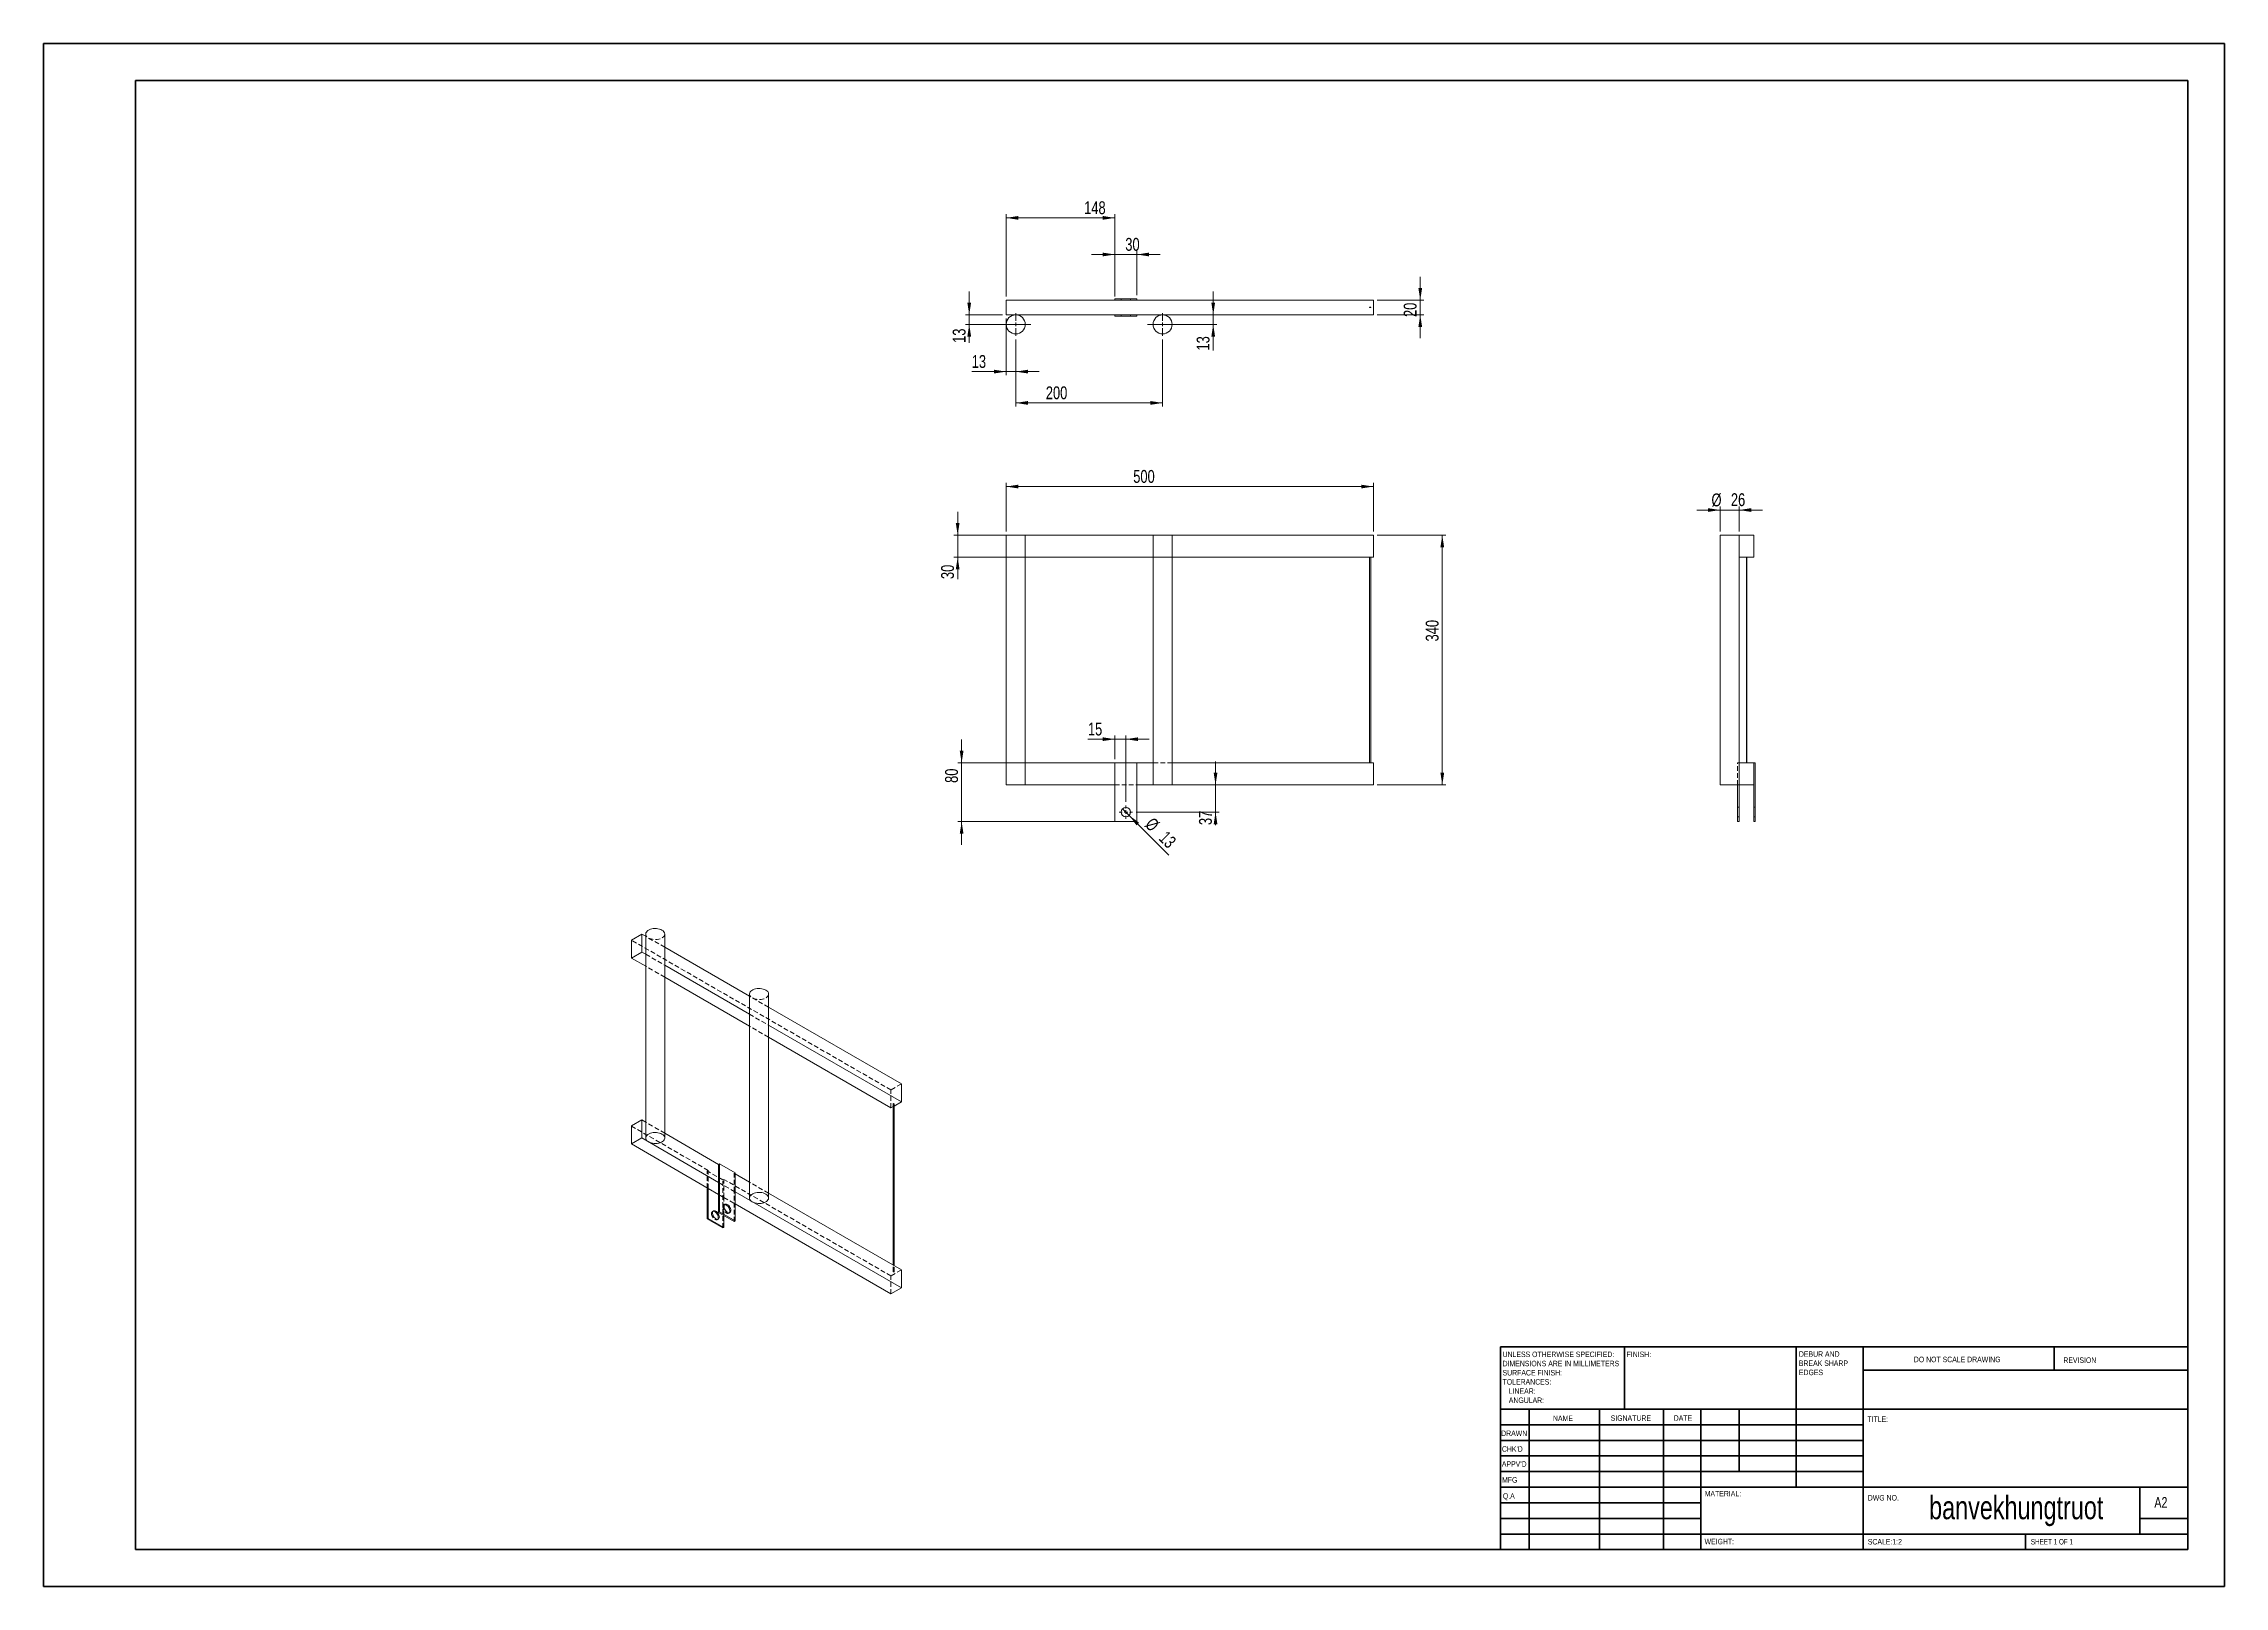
# Model space of a CAD drawing. Header units: millimetres. Extents: x 0 to 594, y 0 to 420.
import ezdxf

# ---------------------------------------------------------------- set-up
doc = ezdxf.new("R2010")
doc.units = ezdxf.units.MM
doc.linetypes.add('HIDDEN', pattern=[1.905, 1.27, -0.635])
doc.styles.add('SLDTEXTSTYLE0', font='TXT', dxfattribs={"width": 0.75})
doc.styles.add('SLDTEXTSTYLE1', font='TXT', dxfattribs={"width": 0.6875})
doc.dimstyles.new('SLDDIMSTYLE0', dxfattribs={"dimtxt": 3.5, "dimasz": 3.302, "dimexe": 0, "dimexo": 0.0625, "dimgap": 0.875, "dimtad": 1, "dimlfac": 5, "dimrnd": 1e-09, "dimzin": 12, "dimdsep": 46, "dimtxsty": 'SLDTEXTSTYLE0', "dimsah": 1, "dimcen": 0.09, "dimadec": 0, "dimazin": 3, "dimtfac": 1, "dimtofl": 0, "dimtmove": 0, "dimatfit": 3, "dimfxl": 0, "dimfrac": 2, "dimtolj": 1, "dimtzin": 12, "dimarcsym": 0})
doc.dimstyles.new('SLDDIMSTYLE1', dxfattribs={"dimtxt": 3.5, "dimasz": 3.302, "dimexe": 0, "dimexo": 0.0625, "dimgap": 0.875, "dimtad": 1, "dimlfac": 5, "dimrnd": 1e-09, "dimzin": 12, "dimdsep": 46, "dimtxsty": 'SLDTEXTSTYLE0', "dimsah": 1, "dimcen": 0.09, "dimadec": 0, "dimazin": 3, "dimtfac": 1, "dimtmove": 0, "dimatfit": 0, "dimfxl": 0, "dimfrac": 2, "dimtolj": 1, "dimtzin": 12, "dimarcsym": 0})
doc.dimstyles.new('SLDDIMSTYLE2', dxfattribs={"dimtxt": 3.5, "dimasz": 3.302, "dimexe": 0, "dimexo": 0.0625, "dimgap": 0.875, "dimtad": 1, "dimlfac": 5, "dimrnd": 1e-09, "dimzin": 12, "dimdsep": 46, "dimtxsty": 'SLDTEXTSTYLE0', "dimblk1": 'NONE', "dimsah": 1, "dimcen": 0, "dimadec": 0, "dimazin": 3, "dimtfac": 1, "dimtmove": 0, "dimatfit": 3, "dimldrblk": 'NONE', "dimfxl": 0, "dimfrac": 2, "dimtolj": 1, "dimtzin": 12, "dimarcsym": 0})

# ---------------------------------------------------------------- blocks, each defined once
blk = doc.blocks.new('SW_NOTE_0')
at = {"color": 0, "linetype": 'Continuous', "lineweight": 0, "char_height": 1.5, "attachment_point": 1, "style": 'SLDTEXTSTYLE0'}
for s, insert in [('DEBUR AND', (0, 1.93)), ('BREAK SHARP', (0, -0.57)), ('EDGES', (0, -3.07))]:
    blk.add_mtext(s, dxfattribs=dict(at, insert=insert))
blk = doc.blocks.new('SW_NOTE_1')
at = {"color": 0, "linetype": 'Continuous', "lineweight": 0, "char_height": 1.5, "attachment_point": 1, "style": 'SLDTEXTSTYLE0'}
for s, insert in [('UNLESS OTHERWISE SPECIFIED:', (0, 1.93)), ('TOLERANCES:', (0, -5.57)), ('SURFACE FINISH:', (0, -3.07)), ('DIMENSIONS ARE IN MILLIMETERS', (0, -0.57)), ('ANGULAR:', (1.69, -10.57)), ('LINEAR:', (1.69, -8.07))]:
    blk.add_mtext(s, dxfattribs=dict(at, insert=insert))
blk = doc.blocks.new('_D')
at = {"color": 7, "linetype": 'Continuous', "lineweight": 0}
for p, q in [((363.27, 286.41), (382.05, 286.41)), ((381.05, 218.41), (381.05, 286.41)), ((363.27, 218.41), (382.05, 218.41))]:
    blk.add_line(p, q, dxfattribs=at)
for points in [[(381.05, 286.41), (380.54, 283.1), (381.56, 283.1)], [(381.05, 218.41), (381.56, 221.71), (380.54, 221.71)]]:
    blk.add_solid(points, dxfattribs=at)
at = {"color": 7, "linetype": 'Continuous', "lineweight": 0, "insert": (376.54, 257.46), "char_height": 3.5, "attachment_point": 1, "rotation": 90, "style": 'SLDTEXTSTYLE0'}
blk.add_mtext('340', dxfattribs=at)
blk = doc.blocks.new('_D_1')
at = {"color": 7, "linetype": 'Continuous', "lineweight": 0}
for p, q in [((262.27, 287.41), (262.27, 300.63)), ((262.27, 299.63), (362.27, 299.63)), ((362.27, 287.41), (362.27, 300.63))]:
    blk.add_line(p, q, dxfattribs=at)
for points in [[(262.27, 299.63), (265.57, 299.12), (265.57, 300.14)], [(362.27, 299.63), (358.97, 300.14), (358.97, 299.12)]]:
    blk.add_solid(points, dxfattribs=at)
at = {"color": 7, "linetype": 'Continuous', "lineweight": 0, "insert": (296.87, 304.14), "char_height": 3.5, "attachment_point": 1, "style": 'SLDTEXTSTYLE0'}
blk.add_mtext('500', dxfattribs=at)
blk = doc.blocks.new('_D_2')
at = {"color": 7, "linetype": 'Continuous', "lineweight": 0}
for p, q in [((249.05, 286.41), (249.05, 292.76)), ((311.27, 286.41), (248.05, 286.41)), ((249.05, 280.41), (249.05, 286.41)), ((311.27, 280.41), (248.05, 280.41)), ((249.05, 280.41), (249.05, 274.45))]:
    blk.add_line(p, q, dxfattribs=at)
for points in [[(249.05, 286.41), (249.56, 289.71), (248.54, 289.71)], [(249.05, 280.41), (248.54, 277.1), (249.56, 277.1)]]:
    blk.add_solid(points, dxfattribs=at)
at = {"color": 7, "linetype": 'Continuous', "lineweight": 0, "insert": (244.54, 274.45), "char_height": 3.5, "attachment_point": 1, "rotation": 90, "style": 'SLDTEXTSTYLE0'}
blk.add_mtext('30', dxfattribs=at)
blk = doc.blocks.new('_D_3')
at = {"color": 7, "linetype": 'Continuous', "lineweight": 0}
for p, q in [((250.13, 224.41), (250.13, 230.76)), ((296.87, 224.41), (249.13, 224.41)), ((250.13, 224.41), (250.13, 208.41)), ((296.87, 208.41), (249.13, 208.41)), ((250.13, 208.41), (250.13, 202.06))]:
    blk.add_line(p, q, dxfattribs=at)
for points in [[(250.13, 224.41), (250.64, 227.71), (249.62, 227.71)], [(250.13, 208.41), (249.62, 205.1), (250.64, 205.1)]]:
    blk.add_solid(points, dxfattribs=at)
at = {"color": 7, "linetype": 'Continuous', "lineweight": 0, "insert": (245.62, 218.95), "char_height": 3.5, "attachment_point": 1, "rotation": 90, "style": 'SLDTEXTSTYLE0'}
blk.add_mtext('80', dxfattribs=at)
blk = doc.blocks.new('_D_4')
at = {"color": 7, "linetype": 'Continuous', "lineweight": 0}
for p, q in [((319.29, 218.41), (319.29, 224.76)), ((319.29, 211.01), (319.29, 218.41)), ((297.67, 211.01), (320.29, 211.01)), ((319.29, 211.01), (319.29, 207.48))]:
    blk.add_line(p, q, dxfattribs=at)
for points in [[(319.29, 218.41), (319.8, 221.71), (318.78, 221.71)], [(319.29, 211.01), (318.78, 207.7), (319.8, 207.7)]]:
    blk.add_solid(points, dxfattribs=at)
at = {"color": 7, "linetype": 'Continuous', "lineweight": 0, "insert": (314.78, 207.48), "char_height": 3.5, "attachment_point": 1, "rotation": 90, "style": 'SLDTEXTSTYLE0'}
blk.add_mtext('37', dxfattribs=at)
blk = doc.blocks.new('_D_5')
at = {"color": 7, "linetype": 'Continuous', "lineweight": 0}
for p, q in [((291.87, 225.41), (291.87, 231.85)), ((294.87, 213.81), (294.87, 231.85)), ((291.87, 230.85), (284.53, 230.85)), ((294.87, 230.85), (291.87, 230.85)), ((294.87, 230.85), (301.22, 230.85))]:
    blk.add_line(p, q, dxfattribs=at)
for points in [[(291.87, 230.85), (288.57, 231.36), (288.57, 230.35)], [(294.87, 230.85), (298.17, 230.35), (298.17, 231.36)]]:
    blk.add_solid(points, dxfattribs=at)
at = {"color": 7, "linetype": 'Continuous', "lineweight": 0, "insert": (284.53, 235.37), "char_height": 3.5, "attachment_point": 1, "style": 'SLDTEXTSTYLE0'}
blk.add_mtext('15', dxfattribs=at)
blk = doc.blocks.new('_D_6')
at = {"color": 7, "linetype": 'Continuous', "lineweight": 0}
for q in [(293.95, 211.92), (306.57, 199.3)]:
    blk.add_line((295.79, 210.09), q, dxfattribs=at)
blk.add_solid([(295.79, 210.09), (297.76, 207.39), (298.48, 208.11)], dxfattribs=at)
at = {"color": 7, "linetype": 'Continuous', "lineweight": 0, "char_height": 3.5, "attachment_point": 1, "rotation": 315, "style": 'SLDTEXTSTYLE0'}
for s, insert in [('%%c', (302.32, 209.83)), ('13', (306.09, 206.13))]:
    blk.add_mtext(s, dxfattribs=dict(at, insert=insert))
blk = doc.blocks.new('_NONE')
blk = doc.blocks.new('SW_CENTERMARKSYMBOL_0')
at = {"color": 0, "linetype": 'Continuous', "lineweight": 0}
for p, q in [((-1, 0), (-1.8, 0)), ((0, 0), (-0.5, 0)), ((0, 1), (0, 1.8)), ((0, 0), (0, 0.5)), ((0, 0), (0, -0.5)), ((0, 0), (0.5, 0)), ((1, 0), (1.8, 0)), ((0, -1), (0, -1.8))]:
    blk.add_line(p, q, dxfattribs=at)
blk = doc.blocks.new('_D_7')
at = {"color": 7, "linetype": 'Continuous', "lineweight": 0}
for p, q in [((456.7, 293.24), (450.35, 293.24)), ((456.7, 287.41), (456.7, 294.24)), ((461.9, 293.24), (456.7, 293.24)), ((461.9, 287.41), (461.9, 294.24)), ((461.9, 293.24), (468.25, 293.24))]:
    blk.add_line(p, q, dxfattribs=at)
for points in [[(456.7, 293.24), (453.4, 293.75), (453.4, 292.73)], [(461.9, 293.24), (465.2, 292.73), (465.2, 293.75)]]:
    blk.add_solid(points, dxfattribs=at)
at = {"color": 7, "linetype": 'Continuous', "lineweight": 0, "char_height": 3.5, "attachment_point": 1, "style": 'SLDTEXTSTYLE0'}
for s, insert in [('%%c', (454.38, 297.75)), ('26', (459.66, 297.81))]:
    blk.add_mtext(s, dxfattribs=dict(at, insert=insert))
blk = doc.blocks.new('_D_8')
at = {"color": 7, "linetype": 'Continuous', "lineweight": 0}
for p, q in [((375.05, 350.38), (375.05, 356.73)), ((363.27, 350.38), (376.05, 350.38)), ((363.27, 346.38), (376.05, 346.38)), ((375.05, 350.38), (375.05, 346.38)), ((375.05, 346.38), (375.05, 340.03))]:
    blk.add_line(p, q, dxfattribs=at)
for points in [[(375.05, 350.38), (375.56, 353.68), (374.54, 353.68)], [(375.05, 346.38), (374.54, 343.08), (375.56, 343.08)]]:
    blk.add_solid(points, dxfattribs=at)
at = {"color": 7, "linetype": 'Continuous', "lineweight": 0, "insert": (370.54, 345.79), "char_height": 3.5, "attachment_point": 1, "rotation": 90, "style": 'SLDTEXTSTYLE0'}
blk.add_mtext('20', dxfattribs=at)
blk = doc.blocks.new('_D_9')
at = {"color": 7, "linetype": 'Continuous', "lineweight": 0}
for p, q in [((262.27, 345.38), (262.27, 329.92)), ((264.87, 339.68), (264.87, 329.92)), ((262.27, 330.92), (252.88, 330.92)), ((264.87, 330.92), (262.27, 330.92)), ((264.87, 330.92), (271.22, 330.92))]:
    blk.add_line(p, q, dxfattribs=at)
for points in [[(262.27, 330.92), (258.97, 331.43), (258.97, 330.42)], [(264.87, 330.92), (268.17, 330.42), (268.17, 331.43)]]:
    blk.add_solid(points, dxfattribs=at)
at = {"color": 7, "linetype": 'Continuous', "lineweight": 0, "insert": (252.88, 335.44), "char_height": 3.5, "attachment_point": 1, "style": 'SLDTEXTSTYLE0'}
blk.add_mtext('13', dxfattribs=at)
blk = doc.blocks.new('_D_10')
at = {"color": 7, "linetype": 'Continuous', "lineweight": 0}
for p, q in [((264.87, 339.68), (264.87, 321.4)), ((304.87, 339.68), (304.87, 321.4)), ((304.87, 322.4), (264.87, 322.4))]:
    blk.add_line(p, q, dxfattribs=at)
for points in [[(264.87, 322.4), (268.17, 321.89), (268.17, 322.91)], [(304.87, 322.4), (301.57, 322.91), (301.57, 321.89)]]:
    blk.add_solid(points, dxfattribs=at)
at = {"color": 7, "linetype": 'Continuous', "lineweight": 0, "insert": (273.06, 326.91), "char_height": 3.5, "attachment_point": 1, "style": 'SLDTEXTSTYLE0'}
blk.add_mtext('200', dxfattribs=at)
blk = doc.blocks.new('_D_11')
at = {"color": 7, "linetype": 'Continuous', "lineweight": 0}
for p, q in [((252.2, 346.38), (252.2, 352.73)), ((261.27, 346.38), (251.2, 346.38)), ((252.2, 343.78), (252.2, 346.38)), ((268.97, 343.78), (251.2, 343.78)), ((252.2, 343.78), (252.2, 338.75))]:
    blk.add_line(p, q, dxfattribs=at)
for points in [[(252.2, 346.38), (252.71, 349.68), (251.69, 349.68)], [(252.2, 343.78), (251.69, 340.48), (252.71, 340.48)]]:
    blk.add_solid(points, dxfattribs=at)
at = {"color": 7, "linetype": 'Continuous', "lineweight": 0, "insert": (247.69, 338.75), "char_height": 3.5, "attachment_point": 1, "rotation": 90, "style": 'SLDTEXTSTYLE0'}
blk.add_mtext('13', dxfattribs=at)
blk = doc.blocks.new('_D_12')
at = {"color": 7, "linetype": 'Continuous', "lineweight": 0}
for p, q in [((318.66, 346.38), (318.66, 352.73)), ((318.66, 343.78), (318.66, 346.38)), ((300.77, 343.78), (319.66, 343.78)), ((318.66, 343.78), (318.66, 336.66))]:
    blk.add_line(p, q, dxfattribs=at)
for points in [[(318.66, 346.38), (319.16, 349.68), (318.15, 349.68)], [(318.66, 343.78), (318.15, 340.48), (319.16, 340.48)]]:
    blk.add_solid(points, dxfattribs=at)
at = {"color": 7, "linetype": 'Continuous', "lineweight": 0, "insert": (314.14, 336.66), "char_height": 3.5, "attachment_point": 1, "rotation": 90, "style": 'SLDTEXTSTYLE0'}
blk.add_mtext('13', dxfattribs=at)
blk = doc.blocks.new('_D_13')
at = {"color": 7, "linetype": 'Continuous', "lineweight": 0}
for p, q in [((291.87, 362.81), (285.52, 362.81)), ((291.87, 351.78), (291.87, 363.81)), ((291.87, 362.81), (297.87, 362.81)), ((297.87, 351.78), (297.87, 363.81)), ((297.87, 362.81), (304.22, 362.81))]:
    blk.add_line(p, q, dxfattribs=at)
for points in [[(291.87, 362.81), (288.57, 363.32), (288.57, 362.3)], [(297.87, 362.81), (301.17, 362.3), (301.17, 363.32)]]:
    blk.add_solid(points, dxfattribs=at)
at = {"color": 7, "linetype": 'Continuous', "lineweight": 0, "insert": (294.71, 367.32), "char_height": 3.5, "attachment_point": 1, "style": 'SLDTEXTSTYLE0'}
blk.add_mtext('30', dxfattribs=at)
blk = doc.blocks.new('_D_14')
at = {"color": 7, "linetype": 'Continuous', "lineweight": 0}
for p, q in [((262.27, 351.38), (262.27, 373.78)), ((262.27, 372.78), (291.87, 372.78)), ((291.87, 351.38), (291.87, 373.78))]:
    blk.add_line(p, q, dxfattribs=at)
for points in [[(262.27, 372.78), (265.57, 372.27), (265.57, 373.29)], [(291.87, 372.78), (288.57, 373.29), (288.57, 372.27)]]:
    blk.add_solid(points, dxfattribs=at)
at = {"color": 7, "linetype": 'Continuous', "lineweight": 0, "insert": (283.5, 377.29), "char_height": 3.5, "attachment_point": 1, "style": 'SLDTEXTSTYLE0'}
blk.add_mtext('148', dxfattribs=at)
blk = doc.blocks.new('SW_CENTERMARKSYMBOL_1')
at = {"color": 0, "linetype": 'Continuous', "lineweight": 0}
for p, q in [((-1, 0), (-3.1, 0)), ((0, 0), (-0.5, 0)), ((0, 1), (0, 3.1)), ((0, 0), (0, 0.5)), ((0, 0), (0, -0.5)), ((0, 0), (0.5, 0)), ((1, 0), (3.1, 0)), ((0, -1), (0, -3.1))]:
    blk.add_line(p, q, dxfattribs=at)
blk = doc.blocks.new('SW_CENTERMARKSYMBOL_2')
at = {"color": 0, "linetype": 'Continuous', "lineweight": 0}
for p, q in [((-1, 0), (-3.1, 0)), ((0, 0), (-0.5, 0)), ((0, 1), (0, 3.1)), ((0, 0), (0, 0.5)), ((0, 0), (0, -0.5)), ((0, 0), (0.5, 0)), ((1, 0), (3.1, 0)), ((0, -1), (0, -3.1))]:
    blk.add_line(p, q, dxfattribs=at)

msp = doc.modelspace()

# ---------------------------------------------------------------- linework, layer by layer
at = {"color": 7, "linetype": 'Continuous', "lineweight": 40}
for p, q in [((0.0788, 0.2148), (0.0788, 420.2148)), ((0.0788, 420.2148), (594.0788, 420.2148)), ((594.0788, 0.2148), (594.0788, 420.2148)), ((25.0788, 10.2148), (25.0788, 410.2148)), ((25.0788, 410.2148), (584.0788, 410.2148)), ((584.0788, 410.2148), (584.0788, 10.2148)), ((396.8788, 65.4648), (584.0788, 65.4648)), ((396.8788, 65.4648), (396.8788, 10.2148)), ((430.6788, 48.4648), (430.6788, 65.4648)), ((477.4788, 65.4648), (477.4788, 27.2148)), ((495.6788, 65.4648), (495.6788, 10.2148)), ((547.6788, 59.0898), (547.6788, 65.4648)), ((584.0788, 59.0898), (495.6788, 59.0898)), ((584.0788, 48.4648), (396.8788, 48.4648)), ((404.6788, 48.4648), (404.6788, 10.2148)), ((423.8698, 48.4648), (423.8698, 10.2148)), ((441.2778, 48.4648), (441.2778, 10.2148)), ((451.4788, 10.2148), (451.4788, 48.4648)), ((461.8788, 31.4648), (461.8788, 48.4648)), ((495.6788, 44.2148), (396.8788, 44.2148)), ((495.6788, 39.9648), (396.8788, 39.9648)), ((495.6788, 35.7148), (396.8788, 35.7148)), ((495.6788, 31.4648), (396.8788, 31.4648)), ((451.4788, 27.2148), (396.8788, 27.2148)), ((451.4788, 27.2148), (584.0788, 27.2148)), ((571.0788, 14.4648), (571.0788, 27.2148)), ((451.4788, 22.9647), (396.8788, 22.9647)), ((451.4788, 18.7148), (396.8788, 18.7148)), ((584.0788, 18.7148), (571.0788, 18.7148)), ((396.8788, 14.4648), (584.0788, 14.4648)), ((539.8788, 10.2148), (539.8788, 14.4648)), ((25.0788, 10.2148), (584.0788, 10.2148)), ((0.0788, 0.2148), (594.0788, 0.2148))]:
    msp.add_line(p, q, dxfattribs=at)
at = {"color": 7, "linetype": 'Continuous', "lineweight": 15}
for p, q in [((297.8692, 350.7793), (291.8692, 350.7793)), ((291.8692, 350.7793), (291.8692, 350.3793)), ((297.8692, 350.3793), (297.8692, 350.7793)), ((362.2692, 350.3793), (262.2692, 350.3793)), ((262.2692, 346.3793), (262.2692, 350.3793)), ((362.2692, 346.3793), (262.2692, 346.3793)), ((291.8692, 346.3793), (291.8692, 345.9793)), ((291.8692, 345.9793), (297.8692, 345.9793)), ((297.8692, 345.9793), (297.8692, 346.3793)), ((362.2692, 346.3793), (362.2692, 350.3793)), ((262.2692, 286.4054), (262.2692, 218.4054)), ((262.2692, 286.4054), (262.2692, 280.4054)), ((262.2692, 286.4054), (264.8692, 286.4054)), ((264.8692, 286.4054), (267.4692, 286.4054)), ((267.4692, 218.4054), (267.4692, 286.4054)), ((302.2692, 286.4054), (267.4692, 286.4054)), ((302.2692, 286.4054), (302.2692, 218.4054)), ((302.2692, 286.4054), (304.8692, 286.4054)), ((304.8692, 286.4054), (307.4692, 286.4054)), ((307.4692, 218.4054), (307.4692, 286.4054)), ((362.2692, 286.4054), (307.4692, 286.4054)), ((362.2692, 280.4054), (362.2692, 286.4054)), ((456.7015, 286.4054), (456.7015, 218.4054)), ((456.7015, 286.4054), (461.9015, 286.4054)), ((461.9015, 280.4054), (461.9015, 286.4054)), ((461.9015, 286.4054), (465.9015, 286.4054)), ((465.9015, 280.4054), (465.9015, 286.4054)), ((267.4692, 280.4054), (302.2692, 280.4054)), ((307.4692, 280.4054), (362.2692, 280.4054)), ((361.2692, 224.4054), (361.2692, 280.4054)), ((361.5692, 224.4054), (361.5692, 280.4054)), ((461.9015, 224.4054), (461.9015, 280.4054)), ((461.9015, 280.4054), (465.9015, 280.4054)), ((463.9015, 224.4054), (463.9015, 280.4054)), ((464.0015, 224.4054), (464.0015, 280.4054)), ((262.2692, 224.4054), (262.2692, 218.4054)), ((291.8692, 224.4054), (267.4692, 224.4054)), ((291.8692, 224.4054), (297.8692, 224.4054)), ((291.8692, 208.4054), (291.8692, 224.4054)), ((297.8692, 208.4054), (297.8692, 224.4054)), ((302.2692, 224.4054), (297.8692, 224.4054)), ((362.2692, 224.4054), (307.4692, 224.4054)), ((362.2692, 218.4054), (362.2692, 224.4054)), ((461.9015, 218.4054), (461.9015, 224.4054)), ((461.9015, 224.4054), (465.9015, 224.4054)), ((465.9015, 218.4054), (465.9015, 224.4054)), ((465.9015, 224.4054), (466.3015, 224.4054)), ((466.3015, 208.4054), (466.3015, 224.4054)), ((264.8692, 218.4054), (262.2692, 218.4054)), ((267.4692, 218.4054), (264.8692, 218.4054)), ((267.4692, 218.4054), (291.8692, 218.4054)), ((297.8692, 218.4054), (302.2692, 218.4054)), ((304.8692, 218.4054), (302.2692, 218.4054)), ((307.4692, 218.4054), (304.8692, 218.4054)), ((307.4692, 218.4054), (362.2692, 218.4054)), ((461.9015, 218.4054), (456.7015, 218.4054)), ((461.5015, 208.4054), (461.5015, 218.4054)), ((461.9015, 218.4054), (465.9015, 218.4054)), ((461.9015, 208.4054), (461.9015, 218.4054)), ((465.9015, 208.4054), (465.9015, 218.4054)), ((291.8692, 208.4054), (297.8692, 208.4054)), ((461.5015, 208.4054), (461.9015, 208.4054)), ((465.9015, 208.4054), (466.3015, 208.4054)), ((162.9952, 177.8117), (160.1668, 176.1789)), ((160.1668, 176.1789), (160.1668, 171.2796)), ((160.1668, 171.2796), (162.9952, 172.9124)), ((164.0722, 177.19), (162.9952, 177.8117)), ((162.9952, 177.8117), (162.9952, 172.9124)), ((162.9952, 172.9124), (164.0722, 172.2907)), ((164.0722, 177.8117), (164.0722, 122.2869)), ((169.2722, 122.2869), (169.2722, 177.8117)), ((192.3564, 160.8618), (169.2722, 174.1881)), ((164.0722, 169.0251), (160.1668, 171.2796)), ((169.2722, 169.2888), (192.3564, 155.9626)), ((192.3564, 152.6969), (169.2722, 166.0232)), ((192.3564, 161.4835), (192.3564, 105.9587)), ((197.5564, 105.9587), (197.5564, 161.4835)), ((233.7059, 136.9913), (197.5564, 157.8599)), ((197.5564, 152.9607), (233.7059, 132.092)), ((230.8774, 130.4592), (197.5564, 149.695)), ((233.7059, 132.092), (233.7059, 136.9913)), ((231.5138, 130.8266), (230.8774, 130.4592)), ((231.5138, 131.643), (231.5846, 131.6838)), ((231.5138, 87.6312), (231.5138, 131.643)), ((231.5846, 131.6838), (231.7967, 131.5614)), ((231.5846, 87.5904), (231.5846, 131.6838)), ((233.7059, 132.092), (231.7967, 130.9899)), ((231.7967, 87.4679), (231.7967, 131.5614)), ((160.1668, 125.5533), (162.9952, 127.1861)), ((160.1668, 125.5533), (160.1668, 120.6541)), ((162.9952, 127.1861), (162.9952, 122.2869)), ((164.0722, 126.5644), (162.9952, 127.1861)), ((162.9952, 122.2869), (160.1668, 120.6541)), ((160.1668, 120.6541), (181.0971, 108.5712)), ((162.9952, 122.2869), (183.9256, 110.2041)), ((183.9256, 115.1033), (169.2722, 123.5625)), ((183.9256, 115.1033), (184.2084, 115.2666)), ((183.9256, 110.2041), (183.9256, 115.1033)), ((184.2084, 102.2019), (184.2084, 115.2666)), ((184.2084, 115.2666), (188.451, 112.8174)), ((180.8143, 100.2426), (180.8143, 108.7345)), ((181.0971, 108.5712), (183.9256, 106.9384)), ((181.0971, 100.4058), (181.0971, 108.5712)), ((183.9256, 102.0387), (183.9256, 110.2041)), ((188.451, 99.7527), (188.451, 112.8174)), ((192.3564, 110.2363), (188.451, 112.4908)), ((188.451, 107.5916), (233.7059, 81.4665)), ((233.7059, 86.3657), (197.5564, 107.2344)), ((183.9256, 102.0387), (184.2084, 102.2019)), ((188.1682, 99.5894), (183.9256, 102.0387)), ((184.2084, 102.2019), (188.451, 99.7527)), ((185.3398, 97.9566), (185.3398, 101.2222)), ((188.451, 104.3259), (230.8774, 79.8337)), ((180.8143, 100.2426), (181.0971, 100.4058)), ((185.0569, 97.7933), (180.8143, 100.2426)), ((181.0971, 100.4058), (185.3398, 97.9566)), ((185.3398, 97.9566), (185.0569, 97.7933)), ((188.451, 99.7527), (188.1682, 99.5894)), ((233.7059, 81.4665), (233.7059, 86.3657)), ((233.7059, 81.4665), (230.8774, 79.8337))]:
    msp.add_line(p, q, dxfattribs=at)
at = {"color": 7, "linetype": 'HIDDEN', "lineweight": 0}
for p, q in [((293.5692, 350.7793), (293.5692, 350.3793)), ((296.1692, 350.3793), (296.1692, 350.7793)), ((293.5692, 346.3793), (293.5692, 345.9793)), ((296.1692, 345.9793), (296.1692, 346.3793)), ((361.2692, 348.4793), (361.2692, 348.3793)), ((361.5692, 348.4793), (361.2692, 348.4793)), ((361.2692, 348.3793), (361.5692, 348.3793)), ((361.5692, 348.3793), (361.5692, 348.4793)), ((262.2692, 280.4054), (267.4692, 280.4054)), ((302.2692, 280.4054), (307.4692, 280.4054)), ((267.4692, 224.4054), (262.2692, 224.4054)), ((307.4692, 224.4054), (302.2692, 224.4054)), ((461.5015, 218.4054), (461.5015, 224.4054)), ((461.5015, 224.4054), (461.9015, 224.4054)), ((291.8692, 218.4054), (297.8692, 218.4054)), ((461.9015, 212.3054), (461.5015, 212.3054)), ((461.5015, 209.7054), (461.9015, 209.7054)), ((466.3015, 212.3054), (465.9015, 212.3054)), ((465.9015, 209.7054), (466.3015, 209.7054)), ((230.8774, 135.3585), (160.1668, 176.1789)), ((169.2722, 174.1881), (164.0722, 177.19)), ((164.0722, 172.2907), (169.2722, 169.2888)), ((169.2722, 166.0232), (164.0722, 169.0251)), ((197.5564, 157.8599), (192.3564, 160.8618)), ((192.3564, 155.9626), (197.5564, 152.9607)), ((197.5564, 149.695), (192.3564, 152.6969)), ((233.7059, 136.9913), (230.8774, 135.3585)), ((230.8774, 130.4592), (230.8774, 135.3585)), ((231.726, 131.5205), (231.5138, 131.643)), ((231.7967, 130.9899), (231.5138, 130.8266)), ((231.7967, 131.5614), (231.726, 131.5205)), ((231.726, 85.7943), (231.726, 131.5205)), ((181.0971, 113.4705), (160.1668, 125.5533)), ((169.2722, 123.5625), (164.0722, 126.5644)), ((180.8143, 113.3072), (181.0971, 113.4705)), ((180.8143, 108.7345), (180.8143, 113.3072)), ((185.0569, 110.858), (180.8143, 113.3072)), ((181.0971, 108.5712), (181.0971, 113.4705)), ((183.9256, 110.2041), (188.1682, 107.7548)), ((183.9256, 106.9384), (185.3398, 106.122)), ((185.3398, 111.0213), (185.0569, 110.858)), ((185.0569, 97.7933), (185.0569, 110.858)), ((185.3398, 106.122), (185.3398, 111.0213)), ((230.8774, 84.7329), (185.3398, 111.0213)), ((188.451, 112.8174), (188.1682, 112.6541)), ((188.1682, 107.7548), (188.1682, 112.6541)), ((188.451, 112.4908), (188.1682, 112.6541)), ((188.1682, 107.7548), (188.451, 107.5916)), ((188.1682, 99.5894), (188.1682, 107.7548)), ((197.5564, 107.2344), (192.3564, 110.2363)), ((182.5685, 102.4301), (182.2857, 102.2668)), ((185.3398, 106.122), (188.451, 104.3259)), ((185.3398, 101.2222), (185.3398, 106.122)), ((185.6798, 104.2262), (185.3969, 104.0629)), ((186.6968, 101.8112), (186.9797, 101.9745)), ((183.5856, 100.0151), (183.8684, 100.1784)), ((233.7059, 86.3657), (230.8774, 84.7329)), ((230.8774, 79.8337), (230.8774, 84.7329)), ((231.5138, 85.9167), (231.5138, 87.6312)), ((231.5846, 85.9575), (231.5138, 85.9167)), ((231.5138, 85.9167), (231.726, 85.7943)), ((231.5846, 85.9575), (231.5846, 87.5904)), ((231.7967, 85.8351), (231.5846, 85.9575)), ((231.726, 85.7943), (231.7967, 85.8351)), ((231.7967, 85.8351), (231.7967, 87.4679))]:
    msp.add_line(p, q, dxfattribs=at)
at = {"color": 7, "linetype": 'Continuous', "lineweight": 15, "flags": 128}
for points in [[(164.0722, 177.8117), (164.0744, 177.8737), (164.1275, 178.1197), (164.25, 178.3573), (164.4386, 178.58), (164.6881, 178.7817), (164.9918, 178.957), (165.3413, 179.1011), (165.727, 179.2099), (166.1386, 179.2807), (166.5647, 179.3113), (166.9938, 179.3011), (167.414, 179.2502), (167.8141, 179.1601), (168.183, 179.0332), (168.5106, 178.873)], [(192.3564, 161.4835), (192.3586, 161.5455), (192.4118, 161.7915), (192.5343, 162.0291), (192.7229, 162.2518), (192.9724, 162.4536), (193.276, 162.6289), (193.6255, 162.7729), (194.0113, 162.8818), (194.4229, 162.9525), (194.849, 162.9832), (195.278, 162.9729), (195.6983, 162.9221), (196.0983, 162.832), (196.4672, 162.7051), (196.7949, 162.5448)], [(168.5106, 123.3482), (168.183, 123.5084), (167.8141, 123.6353), (167.414, 123.7255), (166.9938, 123.7763), (166.5647, 123.7866), (166.1386, 123.7559), (165.727, 123.6852), (165.3413, 123.5763), (164.9918, 123.4323), (164.6881, 123.257), (164.4386, 123.0552), (164.25, 122.8325), (164.1275, 122.5949), (164.0744, 122.3489), (164.0921, 122.1012), (164.1802, 121.8586), (164.3363, 121.6277), (164.5561, 121.4147), (164.8337, 121.2256), (165.1614, 121.0654), (165.5302, 120.9385), (165.9303, 120.8484), (166.3506, 120.7975), (166.7796, 120.7872), (167.2057, 120.8179), (167.6173, 120.8886), (168.0031, 120.9975), (168.3525, 121.1416), (168.6562, 121.3168), (168.9057, 121.5186), (169.0943, 121.7413), (169.2168, 121.9789), (169.2699, 122.2249), (169.2522, 122.4726), (169.1641, 122.7152), (169.008, 122.9461), (168.7882, 123.1591), (168.5106, 123.3482)], [(196.7949, 107.0201), (196.4672, 107.1803), (196.0983, 107.3072), (195.6983, 107.3973), (195.278, 107.4482), (194.849, 107.4584), (194.4229, 107.4277), (194.0113, 107.357), (193.6255, 107.2481), (193.276, 107.1041), (192.9724, 106.9288), (192.7229, 106.7271), (192.5343, 106.5043), (192.4118, 106.2668), (192.3586, 106.0208), (192.3764, 105.7731), (192.4645, 105.5305), (192.6206, 105.2995), (192.8404, 105.0866), (193.1179, 104.8974), (193.4456, 104.7372), (193.8145, 104.6103), (194.2146, 104.5202), (194.6348, 104.4693), (195.0639, 104.4591), (195.49, 104.4897), (195.9015, 104.5605), (196.2873, 104.6693), (196.6368, 104.8134), (196.9404, 104.9887), (197.19, 105.1904), (197.3786, 105.4131), (197.5011, 105.6507), (197.5542, 105.8967), (197.5365, 106.1444), (197.4483, 106.387), (197.2922, 106.618), (197.0724, 106.8309), (196.7949, 107.0201)], [(184.1377, 100.7736), (184.1129, 101.0327), (184.0399, 101.3064), (183.9226, 101.58), (183.7674, 101.8388), (183.5825, 102.0687), (183.3781, 102.2575), (183.165, 102.3948), (182.9548, 102.4733), (182.7588, 102.4889), (182.5876, 102.4405), (182.4504, 102.3309), (182.3547, 102.166), (182.3054, 101.9545), (182.3054, 101.7081), (182.3547, 101.4398), (182.4504, 101.1643), (182.5876, 100.8963), (182.7588, 100.6503), (182.9548, 100.4395), (183.165, 100.2754), (183.3781, 100.1667), (183.5825, 100.1194), (183.7674, 100.1359), (183.9226, 100.2154), (184.0399, 100.3536), (184.1129, 100.5431), (184.1377, 100.7736)], [(183.7114, 100.1237), (183.7994, 100.2792), (183.8486, 100.4906), (183.8486, 100.7371), (183.7994, 101.0053), (183.7036, 101.2809), (183.5664, 101.5489), (183.3952, 101.7949), (183.1992, 102.0057), (182.9891, 102.1698), (182.776, 102.2785), (182.5715, 102.3258), (182.4427, 102.3215)], [(187.249, 102.5697), (187.2242, 102.8288), (187.1512, 103.1025), (187.0339, 103.3761), (186.8787, 103.6349), (186.6938, 103.8648), (186.4893, 104.0536), (186.2763, 104.1909), (186.0661, 104.2694), (185.8701, 104.285), (185.6989, 104.2366), (185.5617, 104.127), (185.4659, 103.962), (185.4167, 103.7506), (185.4167, 103.5042), (185.4659, 103.2359), (185.5617, 102.9604), (185.6989, 102.6924), (185.8701, 102.4464), (186.0661, 102.2356), (186.2763, 102.0715), (186.4893, 101.9628), (186.6938, 101.9155), (186.8787, 101.932), (187.0339, 102.0115), (187.1512, 102.1497), (187.2242, 102.3392), (187.249, 102.5697)], [(185.5539, 104.1176), (185.6828, 104.1219), (185.8873, 104.0746), (186.1003, 103.9659), (186.3105, 103.8018), (186.5065, 103.591), (186.6777, 103.345), (186.8149, 103.077), (186.9107, 102.8014), (186.9599, 102.5332), (186.9599, 102.2867), (186.9107, 102.0753), (186.8227, 101.9198)]]:
    msp.add_lwpolyline(points, dxfattribs=at)
at = {"color": 7, "linetype": 'HIDDEN', "lineweight": 0, "flags": 128}
for points in [[(169.2722, 177.8117), (169.2699, 177.7497), (169.2168, 177.5037), (169.0943, 177.2661), (168.9057, 177.0434), (168.6562, 176.8416), (168.3525, 176.6663), (168.0031, 176.5223), (167.6173, 176.4134), (167.2057, 176.3427), (166.7796, 176.312), (166.3506, 176.3223), (165.9303, 176.3731), (165.5302, 176.4632), (165.1614, 176.5901), (164.8337, 176.7504), (164.5561, 176.9395), (164.3363, 177.1525), (164.1802, 177.3834), (164.0921, 177.626), (164.0722, 177.8117)], [(197.5564, 161.4835), (197.5542, 161.4215), (197.5011, 161.1755), (197.3786, 160.9379), (197.19, 160.7152), (196.9404, 160.5135), (196.6368, 160.3382), (196.2873, 160.1941), (195.9015, 160.0852), (195.49, 160.0145), (195.0639, 159.9839), (194.6348, 159.9941), (194.2146, 160.045), (193.8145, 160.1351), (193.4456, 160.262), (193.1179, 160.4222), (192.8404, 160.6114), (192.6206, 160.8243), (192.4645, 161.0552), (192.3764, 161.2979), (192.3564, 161.4835)], [(182.0164, 101.6716), (182.0411, 101.4125), (182.1141, 101.1388), (182.2314, 100.8651), (182.3867, 100.6064), (182.5715, 100.3764), (182.776, 100.1877), (182.9891, 100.0504), (183.1992, 99.9718), (183.3952, 99.9563), (183.5664, 100.0047), (183.7036, 100.1143), (183.7114, 100.1237)], [(185.1276, 103.4677), (185.1524, 103.6982), (185.2254, 103.8877), (185.3427, 104.0259), (185.4979, 104.1054), (185.5539, 104.1176)], [(186.8227, 101.9198), (186.8149, 101.9104), (186.6777, 101.8008), (186.5065, 101.7524), (186.3105, 101.7679), (186.1003, 101.8465), (185.8873, 101.9838), (185.6828, 102.1725), (185.4979, 102.4025), (185.3427, 102.6612), (185.2254, 102.9349), (185.1524, 103.2086), (185.1276, 103.4677)]]:
    msp.add_lwpolyline(points, dxfattribs=at)
at = {"color": 7, "linetype": 'Continuous', "lineweight": 15}
for centre, radius in [((264.8692, 343.7793), 2.6), ((304.8692, 343.7793), 2.6), ((294.8692, 211.0054), 1.3)]:
    msp.add_circle(centre, radius, dxfattribs=at)
for centre, start, end in [((167.9926, 177.6975), 5.1011171, 66.2190491), ((196.2769, 161.3693), 5.1011592, 66.218985)]:
    msp.add_arc(centre, 1.2846, start, end, dxfattribs=at)
at = {"color": 7, "linetype": 'HIDDEN', "lineweight": 0}
msp.add_arc((182.5898, 101.7602), 0.5802, 104.688646, 188.7860189, dxfattribs=at)

# ---------------------------------------------------------------- block references
at = {"color": 7, "linetype": 'Continuous', "lineweight": 0}
for name, p in [('SW_CENTERMARKSYMBOL_1', (264.8692, 343.7793)), ('SW_CENTERMARKSYMBOL_2', (304.8692, 343.7793)), ('SW_CENTERMARKSYMBOL_0', (294.8692, 211.0054)), ('SW_NOTE_1', (397.4725, 62.2022)), ('SW_NOTE_0', (478.1881, 62.2843))]:
    msp.add_blockref(name, p, dxfattribs=at)

# ---------------------------------------------------------------- texts
for s, insert, char_height, attachment_point, style in [('FINISH:', (431.2501, 64.1341), 1.5, 1, 'SLDTEXTSTYLE0'), ('DO NOT SCALE DRAWING', (509.4935, 62.7478), 1.5, 1, 'SLDTEXTSTYLE0'), ('REVISION', (550.2064, 62.5497), 1.5, 1, 'SLDTEXTSTYLE0'), ('DRAWN', (397.091, 42.6445), 1.5, 1, 'SLDTEXTSTYLE0'), ('NAME', (411.2011, 46.7163), 1.5, 1, 'SLDTEXTSTYLE0'), ('SIGNATURE', (426.9124, 46.7765), 1.5, 1, 'SLDTEXTSTYLE0'), ('DATE', (444.0935, 46.791), 1.5, 1, 'SLDTEXTSTYLE0'), ('TITLE:', (496.835, 46.4931), 1.5, 1, 'SLDTEXTSTYLE0'), ("CHK'D", (397.2893, 38.3692), 1.5, 1, 'SLDTEXTSTYLE0'), ("APPV'D", (397.2806, 34.2791), 1.5, 1, 'SLDTEXTSTYLE0'), ('MFG', (397.334, 29.9485), 1.5, 1, 'SLDTEXTSTYLE0'), ('Q.A', (397.5479, 25.5644), 1.5, 1, 'SLDTEXTSTYLE0'), ('MATERIAL:', (452.5247, 26.2008), 1.5, 1, 'SLDTEXTSTYLE0'), ('DWG NO.', (496.9528, 25.0834), 1.5, 1, 'SLDTEXTSTYLE0'), ('banvekhungtruot', (537.3817, 24.8465), 6.35, 2, 'SLDTEXTSTYLE0'), ('A2', (574.9998, 24.5152), 2.91042, 1, 'SLDTEXTSTYLE0'), ('WEIGHT:', (452.4967, 13.1641), 1.4986, 1, 'SLDTEXTSTYLE0'), ('SCALE:1:2', (496.9528, 13.1149), 1.5, 1, 'SLDTEXTSTYLE0'), ('SHEET 1 OF 1', (541.3571, 13.1149), 1.5, 1, 'SLDTEXTSTYLE1')]:
    msp.add_mtext(s, dxfattribs=dict(at, insert=insert, char_height=char_height, attachment_point=attachment_point, style=style))

# ---------------------------------------------------------------- dimensions: what is measured, and where the dimension line sits
for base, p1, p2, dimstyle, picture, middle in [((291.8692, 372.7793), (262.2692, 350.3793), (291.8692, 350.3793), 'SLDDIMSTYLE0', '_D_14', (287.3804, 372.7793)), ((297.8692, 362.8087), (291.8692, 350.7793), (297.8692, 350.7793), 'SLDDIMSTYLE1', '_D_13', (297.2942, 362.8087)), ((262.2692, 333.7021), (264.8692, 343.7793), (262.2692, 346.3793), 'SLDDIMSTYLE1', '_D_9', (255.463, 333.7021)), ((264.8692, 325.1793), (304.8692, 343.7793), (264.8692, 343.7793), 'SLDDIMSTYLE0', '_D_10', (276.9381, 325.1793)), ((362.2692, 302.4054), (262.2692, 286.4054), (362.2692, 286.4054), 'SLDDIMSTYLE0', '_D_1', (300.7492, 302.4054)), ((291.8692, 230.8537), (294.8692, 211.0054), (291.8692, 224.4054), 'SLDDIMSTYLE1', '_D_5', (287.1173, 230.8537))]:
    dim = msp.add_linear_dim(base=base, p1=p1, p2=p2, dimstyle=dimstyle, dxfattribs=at)
    dim.commit()
    dim.dimension.update_dxf_attribs({"geometry": picture, "text_midpoint": middle, "dimtype": 160})
for base, p1, p2, dimstyle, picture, middle in [((372.2692, 346.3793), (362.2692, 350.3793), (362.2692, 346.3793), 'SLDDIMSTYLE1', '_D_8', (372.2692, 348.3793)), ((249.423, 346.3793), (264.8692, 343.7793), (262.2692, 346.3793), 'SLDDIMSTYLE1', '_D_11', (249.423, 341.3348)), ((315.8776, 346.3793), (304.8692, 343.7793), (362.2692, 346.3793), 'SLDDIMSTYLE1', '_D_12', (315.8776, 339.2462)), ((246.2692, 286.4054), (312.2692, 280.4054), (312.2692, 286.4054), 'SLDDIMSTYLE1', '_D_2', (246.2692, 277.036)), ((378.2692, 286.4054), (362.2692, 218.4054), (362.2692, 286.4054), 'SLDDIMSTYLE0', '_D', (378.2692, 261.344)), ((250.1327, 208.4054), (297.8692, 224.4054), (297.8692, 208.4054), 'SLDDIMSTYLE1', '_D_3', (250.1327, 221.5399)), ((319.2922, 218.4054), (294.8692, 211.0054), (297.8692, 218.4054), 'SLDDIMSTYLE1', '_D_4', (319.2922, 210.0688))]:
    dim = msp.add_linear_dim(base=base, p1=p1, p2=p2, angle=90, dimstyle=dimstyle, dxfattribs=at)
    dim.commit()
    dim.dimension.update_dxf_attribs({"geometry": picture, "text_midpoint": middle, "dimtype": 160})
dim = msp.add_linear_dim(base=(456.7015, 293.2404), p1=(461.9015, 286.4054), p2=(456.7015, 286.4054), text='%%c<>', dimstyle='SLDDIMSTYLE1', dxfattribs=at)
dim.commit()
dim.dimension.update_dxf_attribs({"geometry": '_D_7', "text_midpoint": (459.6102, 293.2404), "dimtype": 160})
dim = msp.add_diameter_dim_2p(p1=(293.95, 211.9246), p2=(295.7884, 210.0862), dimstyle='SLDDIMSTYLE2', dxfattribs=at)
dim.commit()
dim.dimension.update_dxf_attribs({"geometry": '_D_6', "text_midpoint": (303.1068, 202.7678), "dimtype": 163})

doc.saveas('drawing.dxf')
